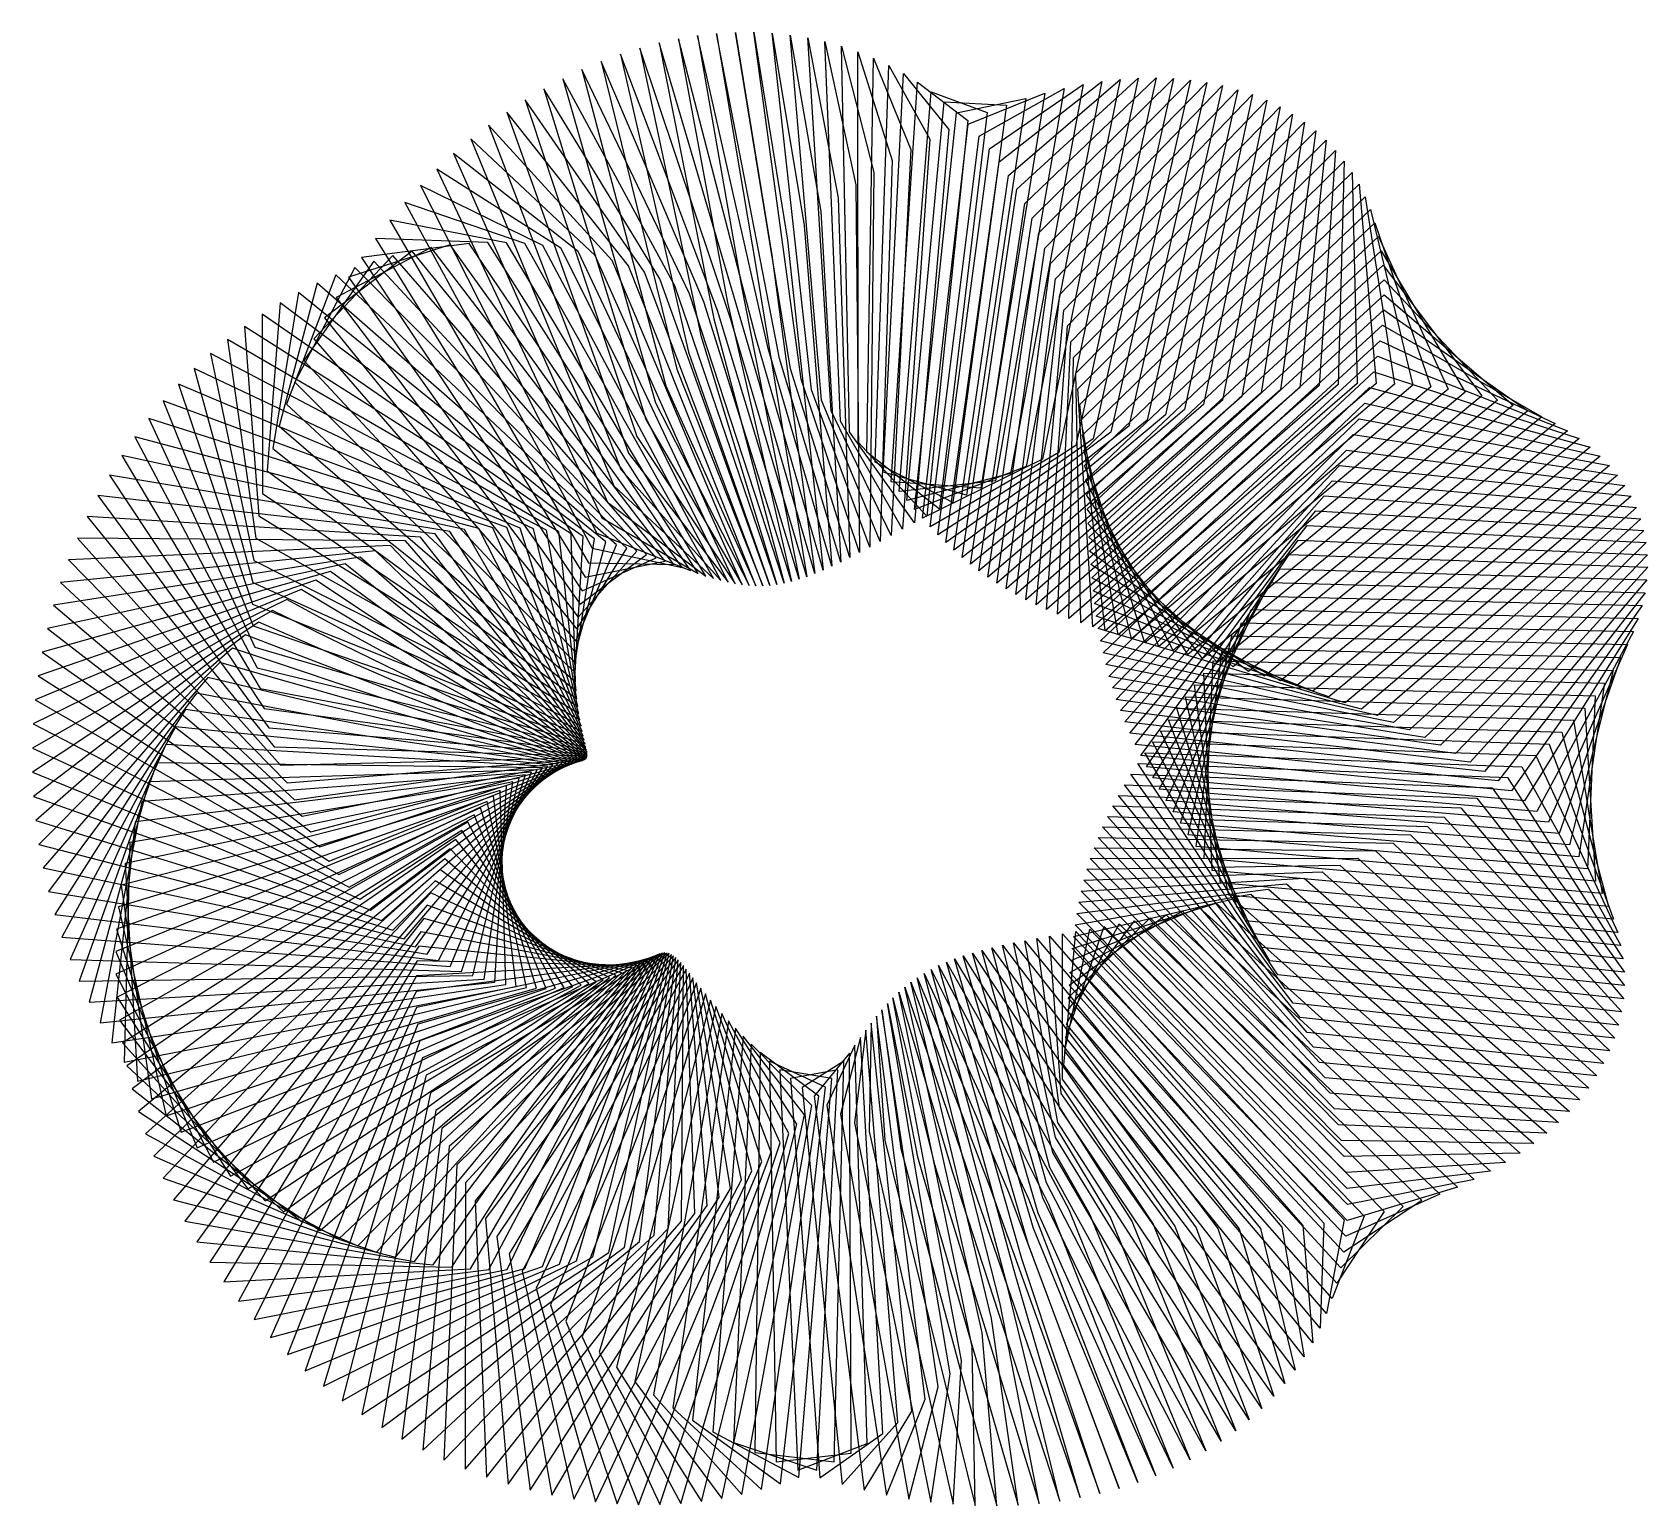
# Model space of a CAD drawing. Header units: metres. Extents: x -103 to 101, y -92 to 94.
import ezdxf

# ---------------------------------------------------------------- set-up
doc = ezdxf.new("R2010")
doc.units = ezdxf.units.M

msp = doc.modelspace()

# ---------------------------------------------------------------- linework, layer by layer
for p, q in [((-8.96, 52.96, -289.28), (-16.9, 93.98, -260.74)), ((-16.9, 93.98, -260.74), (-11.88, 64.06, -220.22)), ((-7.56, 51.66, -288.99), (-14.53, 94.12, -262.36)), ((-14.53, 94.12, -262.36), (-9.94, 66, -220.51)), ((-6.21, 50.35, -288.65), (-12.19, 94.13, -264)), ((-12.19, 94.13, -264), (-7.94, 67.9, -220.9)), ((-4.91, 49.03, -288.25), (-9.88, 94.02, -265.64)), ((-9.88, 94.02, -265.64), (-5.87, 69.75, -221.39)), ((-3.65, 47.7, -287.8), (-7.62, 93.78, -267.29)), ((-7.62, 93.78, -267.29), (-3.74, 71.53, -221.98)), ((-15.11, 57.88, -289.89), (-26.6, 92.15, -254.48)), ((-26.6, 92.15, -254.48), (-18.9, 55.88, -220.01)), ((-13.49, 56.7, -289.81), (-24.16, 92.8, -256)), ((-24.16, 92.8, -256), (-17.26, 57.97, -219.92)), ((-11.92, 55.48, -289.69), (-21.72, 93.32, -257.56)), ((-21.72, 93.32, -257.56), (-15.54, 60.03, -219.92)), ((-10.41, 54.23, -289.51), (-19.3, 93.72, -259.14)), ((-19.3, 93.72, -259.14), (-13.75, 62.06, -220.02)), ((-2.44, 46.37, -287.3), (-5.4, 93.43, -268.93)), ((-5.4, 93.43, -268.93), (-1.56, 73.25, -222.66)), ((-1.26, 45.05, -286.74), (-3.23, 92.96, -270.58)), ((-3.23, 92.96, -270.58), (0.68, 74.89, -223.44)), ((-0.13, 43.73, -286.13), (-1.12, 92.37, -272.21)), ((-1.12, 92.37, -272.21), (2.95, 76.46, -224.32)), ((-18.52, 60.1, -289.88), (-31.48, 90.46, -251.52)), ((-31.48, 90.46, -251.52), (-21.93, 51.64, -220.46)), ((-16.78, 59.01, -289.91), (-29.04, 91.37, -252.98)), ((-29.04, 91.37, -252.98), (-20.45, 53.77, -220.19)), ((0.98, 42.42, -285.47), (0.93, 91.67, -273.84)), ((0.93, 91.67, -273.84), (5.27, 77.94, -225.3)), ((2.05, 41.14, -284.76), (2.92, 90.86, -275.45)), ((2.92, 90.86, -275.45), (7.62, 79.35, -226.37)), ((3.1, 39.87, -283.99), (4.84, 89.95, -277.03)), ((4.84, 89.95, -277.03), (10, 80.66, -227.53)), ((-22.16, 62.12, -289.67), (-36.32, 88.27, -248.72)), ((-36.32, 88.27, -248.72), (-24.62, 47.38, -221.27)), ((-20.31, 61.14, -289.8), (-33.91, 89.43, -250.09)), ((-33.91, 89.43, -250.09), (-23.32, 49.51, -220.82)), ((4.12, 38.62, -283.19), (6.69, 88.93, -278.59)), ((5.13, 37.39, -282.34), (8.47, 87.83, -280.12)), ((6.69, 88.93, -278.59), (12.4, 81.88, -228.78)), ((8.47, 87.83, -280.12), (14.82, 83, -230.13)), ((18.77, 77.78, -289.69), (31.7, 87.93, -241.81)), ((19.92, 76.08, -290.85), (34.03, 88.19, -243.77)), ((20.99, 74.32, -291.95), (36.32, 88.34, -245.78)), ((21.99, 72.52, -292.98), (38.56, 88.38, -247.86)), ((31.7, 87.93, -241.81), (22.18, 39.34, -231.26)), ((22.91, 70.68, -293.95), (40.75, 88.3, -249.98)), ((23.75, 68.81, -294.85), (42.89, 88.11, -252.15)), ((34.03, 88.19, -243.77), (24.21, 40.24, -230.85)), ((24.52, 66.9, -295.68), (44.96, 87.81, -254.37)), ((36.32, 88.34, -245.78), (26.29, 41.12, -230.53)), ((38.56, 88.38, -247.86), (28.43, 41.99, -230.3)), ((40.75, 88.3, -249.98), (30.61, 42.83, -230.17)), ((42.89, 88.11, -252.15), (32.84, 43.65, -230.15)), ((44.96, 87.81, -254.37), (35.11, 44.43, -230.22)), ((-24.06, 63.04, -289.5), (-38.71, 86.99, -247.39)), ((-38.71, 86.99, -247.39), (-25.84, 45.25, -221.8)), ((6.13, 36.2, -281.45), (10.18, 86.63, -281.62)), ((10.18, 86.63, -281.62), (17.25, 84.02, -231.55)), ((13.36, 83.97, -284.5), (22.12, 85.76, -234.67)), ((22.12, 85.76, -234.67), (14.64, 35.71, -233.79)), ((14.83, 82.53, -285.87), (24.54, 86.47, -236.34)), ((16.22, 81.01, -287.2), (26.95, 87.06, -238.09)), ((24.54, 86.47, -236.34), (16.43, 36.62, -233.03)), ((17.54, 79.43, -288.47), (29.34, 87.55, -239.92)), ((26.95, 87.06, -238.09), (18.29, 37.53, -232.36)), ((29.34, 87.55, -239.92), (20.21, 38.44, -231.77)), ((25.22, 64.97, -296.44), (46.96, 87.41, -256.62)), ((25.86, 63.01, -297.12), (48.89, 86.89, -258.9)), ((26.43, 61.04, -297.73), (50.75, 86.27, -261.21)), ((46.96, 87.41, -256.62), (37.42, 45.17, -230.4)), ((48.89, 86.89, -258.9), (39.76, 45.87, -230.68)), ((50.75, 86.27, -261.21), (42.14, 46.53, -231.06)), ((-28.04, 64.65, -289.02), (-43.39, 84.07, -244.88)), ((-43.39, 84.07, -244.88), (-28.03, 41.02, -223.12)), ((-26.02, 63.88, -289.28), (-41.07, 85.59, -246.11)), ((-41.07, 85.59, -246.11), (-26.98, 43.13, -222.42)), ((7.11, 35.03, -280.51), (11.81, 85.34, -283.08)), ((8.09, 33.9, -279.54), (13.36, 83.97, -284.5)), ((17.25, 84.02, -231.55), (11.22, 33.93, -235.53)), ((11.81, 85.34, -283.08), (19.68, 84.94, -233.07)), ((19.68, 84.94, -233.07), (12.9, 34.81, -234.62)), ((26.94, 59.07, -298.26), (52.52, 85.55, -263.55)), ((27.39, 57.07, -298.72), (54.21, 84.73, -265.9)), ((27.79, 55.08, -299.1), (55.8, 83.81, -268.26)), ((52.52, 85.55, -263.55), (44.53, 47.14, -231.55)), ((54.21, 84.73, -265.9), (46.95, 47.69, -232.15)), ((55.8, 83.81, -268.26), (49.38, 48.19, -232.86)), ((-30.1, 65.34, -288.73), (-45.67, 82.43, -243.7)), ((-45.67, 82.43, -243.7), (-28.99, 38.94, -223.89)), ((12.4, 81.88, -228.78), (8.06, 32.23, -237.55)), ((9.07, 32.8, -278.54), (14.83, 82.53, -285.87)), ((14.82, 83, -230.13), (9.61, 33.07, -236.51)), ((28.14, 53.1, -299.4), (57.3, 82.79, -270.62)), ((28.44, 51.11, -299.63), (58.71, 81.69, -272.99)), ((57.3, 82.79, -270.62), (51.82, 48.62, -233.67)), ((58.71, 81.69, -272.99), (54.26, 49, -234.59)), ((-32.22, 65.96, -288.39), (-47.91, 80.69, -242.58)), ((-47.91, 80.69, -242.58), (-29.87, 36.88, -224.74)), ((10, 80.66, -227.53), (6.56, 31.41, -238.66)), ((10.05, 31.74, -277.51), (16.22, 81.01, -287.2)), ((28.7, 49.13, -299.77), (60.01, 80.5, -275.35)), ((60.01, 80.5, -275.35), (56.71, 49.3, -235.61)), ((-34.38, 66.47, -288.02), (-50.09, 78.83, -241.52)), ((-50.09, 78.83, -241.52), (-30.67, 34.85, -225.66)), ((5.27, 77.94, -225.3), (3.75, 29.88, -241.04)), ((7.62, 79.35, -226.37), (5.13, 30.63, -239.83)), ((11.03, 30.72, -276.45), (17.54, 79.43, -288.47)), ((12.03, 29.73, -275.37), (18.77, 77.78, -289.69)), ((28.93, 47.17, -299.85), (61.21, 79.22, -277.7)), ((29.12, 45.22, -299.85), (62.31, 77.87, -280.03)), ((61.21, 79.22, -277.7), (59.14, 49.54, -236.74)), ((62.31, 77.87, -280.03), (61.56, 49.7, -237.97)), ((-36.58, 66.9, -287.62), (-52.21, 76.87, -240.52)), ((-52.21, 76.87, -240.52), (-31.39, 32.86, -226.66)), ((2.95, 76.46, -224.32), (2.42, 29.16, -242.31)), ((13.05, 28.78, -274.27), (19.92, 76.08, -290.85)), ((29.28, 43.28, -299.77), (63.3, 76.44, -282.34)), ((63.3, 76.44, -282.34), (63.96, 49.79, -239.3)), ((-38.83, 67.23, -287.19), (-54.26, 74.81, -239.57)), ((-54.26, 74.81, -239.57), (-32.03, 30.91, -227.71)), ((0.68, 74.89, -223.44), (1.15, 28.49, -243.63)), ((14.08, 27.87, -273.15), (20.99, 74.32, -291.95)), ((29.43, 41.37, -299.63), (64.19, 74.95, -284.63)), ((64.19, 74.95, -284.63), (66.33, 49.81, -240.74)), ((-41.11, 67.46, -286.72), (-56.24, 72.66, -238.7)), ((-56.24, 72.66, -238.7), (-32.59, 29.01, -228.83)), ((-3.74, 71.53, -221.98), (-1.24, 27.28, -246.39)), ((-1.56, 73.25, -222.66), (-0.07, 27.86, -244.99)), ((15.13, 27, -272.02), (21.99, 72.52, -292.98)), ((29.55, 39.48, -299.41), (64.96, 73.38, -286.88)), ((29.66, 37.61, -299.12), (65.63, 71.76, -289.1)), ((64.96, 73.38, -286.88), (68.67, 49.74, -242.27)), ((65.63, 71.76, -289.1), (70.97, 49.6, -243.89)), ((-43.43, 67.58, -286.24), (-58.15, 70.42, -237.89)), ((-58.15, 70.42, -237.89), (-33.08, 27.16, -230.01)), ((-5.87, 69.75, -221.39), (-2.37, 26.74, -247.82)), ((16.21, 26.16, -270.88), (22.91, 70.68, -293.95)), ((29.77, 35.77, -298.77), (66.19, 70.08, -291.27)), ((66.19, 70.08, -291.27), (73.22, 49.38, -245.61)), ((-50.53, 67.29, -284.66), (-63.36, 63.22, -235.86)), ((-48.14, 67.5, -285.2), (-61.71, 65.7, -236.47)), ((-45.77, 67.6, -285.73), (-59.97, 68.1, -237.14)), ((-59.97, 68.1, -237.14), (-33.5, 25.37, -231.25)), ((-21.24, 26.57, -278.07), (-50.53, 67.29, -284.66)), ((-20.21, 26.19, -276.67), (-48.14, 67.5, -285.2)), ((-19.21, 25.83, -275.25), (-45.77, 67.6, -285.73)), ((-18.24, 25.51, -273.8), (-43.43, 67.58, -286.24)), ((-17.3, 25.21, -272.33), (-41.11, 67.46, -286.72)), ((-7.94, 67.9, -220.9), (-3.45, 26.25, -249.28)), ((17.32, 25.37, -269.74), (23.75, 68.81, -294.85)), ((29.86, 33.95, -298.36), (66.64, 68.35, -293.4)), ((66.64, 68.35, -293.4), (75.43, 49.08, -247.41)), ((-60.16, 65.27, -282.36), (-68.99, 52.73, -234.11)), ((-57.75, 65.96, -282.94), (-67.74, 55.43, -234.44)), ((-55.34, 66.52, -283.52), (-66.38, 58.08, -234.84)), ((-52.93, 66.97, -284.1), (-64.92, 60.68, -235.32)), ((-61.71, 65.7, -236.47), (-33.85, 23.63, -232.55)), ((-25.73, 28.21, -283.38), (-60.16, 65.27, -282.36)), ((-24.55, 27.79, -282.09), (-57.75, 65.96, -282.94)), ((-23.41, 27.37, -280.78), (-55.34, 66.52, -283.52)), ((-22.31, 26.96, -279.44), (-52.93, 66.97, -284.1)), ((-16.37, 24.95, -270.84), (-38.83, 67.23, -287.19)), ((-15.46, 24.72, -269.33), (-36.58, 66.9, -287.62)), ((-14.57, 24.54, -267.81), (-34.38, 66.47, -288.02)), ((-13.69, 24.4, -266.27), (-32.22, 65.96, -288.39)), ((-12.81, 24.31, -264.72), (-30.1, 65.34, -288.73)), ((-9.94, 66, -220.51), (-4.5, 25.82, -250.77)), ((18.46, 24.6, -268.6), (24.52, 66.9, -295.68)), ((29.96, 32.16, -297.89), (66.98, 66.57, -295.48)), ((66.98, 66.57, -295.48), (77.58, 48.7, -249.31)), ((-64.96, 63.53, -281.17), (-71.18, 47.22, -233.65)), ((-62.56, 64.46, -281.76), (-70.14, 49.99, -233.84)), ((-28.23, 29.04, -285.85), (-64.96, 63.53, -281.17)), ((-63.36, 63.22, -235.86), (-34.14, 21.95, -233.89)), ((-26.96, 28.63, -284.63), (-62.56, 64.46, -281.76)), ((-11.94, 24.27, -263.17), (-28.04, 64.65, -289.02)), ((-11.06, 24.27, -261.6), (-26.02, 63.88, -289.28)), ((-11.88, 64.06, -220.22), (-5.51, 25.43, -252.28)), ((19.64, 23.88, -267.46), (25.22, 64.97, -296.44)), ((30.07, 30.41, -297.36), (67.21, 64.76, -297.49)), ((67.21, 64.76, -297.49), (79.66, 48.24, -251.28)), ((-69.67, 61.29, -279.99), (-72.92, 41.6, -233.46)), ((-67.32, 62.47, -280.58), (-72.11, 44.42, -233.52)), ((-30.9, 29.83, -288.19), (-69.67, 61.29, -279.99)), ((-29.54, 29.44, -287.04), (-67.32, 62.47, -280.58)), ((-10.17, 24.33, -260.03), (-24.06, 63.04, -289.5)), ((-9.28, 24.44, -258.46), (-22.16, 62.12, -289.67)), ((-13.75, 62.06, -220.02), (-6.49, 25.11, -253.8)), ((20.86, 23.18, -266.34), (25.86, 63.01, -297.12)), ((30.18, 28.67, -296.78), (67.35, 62.9, -299.45)), ((67.35, 62.9, -299.45), (81.67, 47.7, -253.33)), ((-71.98, 59.99, -279.41), (-73.63, 38.77, -233.47)), ((-32.31, 30.19, -289.32), (-71.98, 59.99, -279.41)), ((-64.92, 60.68, -235.32), (-34.36, 20.34, -235.28)), ((-8.37, 24.61, -256.91), (-20.31, 61.14, -289.8)), ((-7.44, 24.83, -255.35), (-18.52, 60.1, -289.88)), ((-15.54, 60.03, -219.92), (-7.44, 24.83, -255.35)), ((22.11, 22.52, -265.22), (26.43, 61.04, -297.73)), ((30.31, 26.97, -296.14), (67.37, 61.02, -301.35)), ((67.37, 61.02, -301.35), (83.61, 47.08, -255.46)), ((-33.76, 30.52, -290.41), (-74.25, 58.57, -278.83)), ((-74.25, 58.57, -278.83), (-74.21, 35.94, -233.54)), ((-66.38, 58.08, -234.84), (-34.53, 18.79, -236.72)), ((-17.26, 57.97, -219.92), (-8.37, 24.61, -256.91)), ((-6.49, 25.11, -253.8), (-16.78, 59.01, -289.91)), ((-5.51, 25.43, -252.28), (-15.11, 57.88, -289.89)), ((23.41, 21.89, -264.13), (26.94, 59.07, -298.26)), ((30.45, 25.3, -295.46), (67.29, 59.1, -303.17)), ((30.61, 23.65, -294.74), (67.12, 57.17, -304.92)), ((67.12, 57.17, -304.92), (87.23, 45.61, -259.92)), ((67.29, 59.1, -303.17), (85.46, 46.38, -257.66)), ((-36.8, 31.08, -292.5), (-78.65, 55.36, -277.71)), ((-78.65, 55.36, -277.71), (-75.05, 30.29, -233.87)), ((-35.26, 30.82, -291.47), (-76.48, 57.02, -278.26)), ((-76.48, 57.02, -278.26), (-74.69, 33.11, -233.67)), ((-67.74, 55.43, -234.44), (-34.66, 17.31, -238.19)), ((-18.9, 55.88, -220.01), (-9.28, 24.44, -258.46)), ((-4.5, 25.82, -250.77), (-13.49, 56.7, -289.81)), ((-3.45, 26.25, -249.28), (-11.92, 55.48, -289.69)), ((24.75, 21.29, -263.06), (27.39, 57.07, -298.72)), ((26.14, 20.71, -262.02), (27.79, 55.08, -299.1)), ((30.8, 22.04, -293.98), (66.86, 55.21, -306.6)), ((66.86, 55.21, -306.6), (88.91, 44.76, -262.25)), ((-38.39, 31.3, -293.5), (-80.77, 53.59, -277.17)), ((-80.77, 53.59, -277.17), (-75.3, 27.48, -234.14)), ((-20.45, 53.77, -220.19), (-10.17, 24.33, -260.03)), ((-2.37, 26.74, -247.82), (-10.41, 54.23, -289.51)), ((27.57, 20.15, -261.02), (28.14, 53.1, -299.4)), ((31.02, 20.45, -293.18), (66.49, 53.25, -308.2)), ((66.49, 53.25, -308.2), (90.5, 43.84, -264.63)), ((-40.02, 31.46, -294.46), (-82.83, 51.7, -276.64)), ((-82.83, 51.7, -276.64), (-75.44, 24.69, -234.46)), ((-68.99, 52.73, -234.11), (-34.73, 15.91, -239.71)), ((-21.93, 51.64, -220.46), (-11.06, 24.27, -261.6)), ((-1.24, 27.28, -246.39), (-8.96, 52.96, -289.28)), ((-0.07, 27.86, -244.99), (-7.56, 51.66, -288.99)), ((29.05, 19.61, -260.05), (28.44, 51.11, -299.63)), ((31.27, 18.88, -292.36), (66.04, 51.27, -309.71)), ((66.04, 51.27, -309.71), (91.98, 42.85, -267.06)), ((-41.68, 31.57, -295.4), (-84.82, 49.71, -276.13)), ((-84.82, 49.71, -276.13), (-75.46, 21.94, -234.84)), ((-70.14, 49.99, -233.84), (-34.76, 14.58, -241.26)), ((-23.32, 49.51, -220.82), (-11.94, 24.27, -263.17)), ((1.15, 28.49, -243.63), (-6.21, 50.35, -288.65)), ((2.42, 29.16, -242.31), (-4.91, 49.03, -288.25)), ((54.26, 49, -234.59), (23.41, 21.89, -264.13)), ((56.71, 49.3, -235.61), (24.75, 21.29, -263.06)), ((59.14, 49.54, -236.74), (26.14, 20.71, -262.02)), ((61.56, 49.7, -237.97), (27.57, 20.15, -261.02)), ((30.57, 19.09, -259.12), (28.7, 49.13, -299.77)), ((63.96, 49.79, -239.3), (29.05, 19.61, -260.05)), ((66.33, 49.81, -240.74), (30.57, 19.09, -259.12)), ((31.55, 17.34, -291.51), (65.51, 49.29, -311.14)), ((68.67, 49.74, -242.27), (32.15, 18.58, -258.24)), ((70.97, 49.6, -243.89), (33.77, 18.08, -257.41)), ((73.22, 49.38, -245.61), (35.44, 17.59, -256.63)), ((75.43, 49.08, -247.41), (37.15, 17.1, -255.92)), ((65.51, 49.29, -311.14), (93.35, 41.79, -269.53)), ((-43.39, 31.63, -296.31), (-86.73, 47.61, -275.63)), ((-86.73, 47.61, -275.63), (-75.38, 19.22, -235.28)), ((-71.18, 47.22, -233.65), (-34.75, 13.32, -242.85)), ((-24.62, 47.38, -221.27), (-12.81, 24.31, -264.72)), ((3.75, 29.88, -241.04), (-3.65, 47.7, -287.8)), ((44.53, 47.14, -231.55), (18.46, 24.6, -268.6)), ((46.95, 47.69, -232.15), (19.64, 23.88, -267.46)), ((49.38, 48.19, -232.86), (20.86, 23.18, -266.34)), ((51.82, 48.62, -233.67), (22.11, 22.52, -265.22)), ((32.15, 18.58, -258.24), (28.93, 47.17, -299.85)), ((31.87, 15.83, -290.64), (64.9, 47.31, -312.48)), ((77.58, 48.7, -249.31), (38.91, 16.61, -255.27)), ((79.66, 48.24, -251.28), (40.71, 16.12, -254.68)), ((81.67, 47.7, -253.33), (42.55, 15.62, -254.17)), ((83.61, 47.08, -255.46), (44.42, 15.11, -253.73)), ((64.9, 47.31, -312.48), (94.62, 40.66, -272.05)), ((-45.14, 31.61, -297.18), (-88.56, 45.4, -275.16)), ((-88.56, 45.4, -275.16), (-75.19, 16.54, -235.77)), ((-25.84, 45.25, -221.8), (-13.69, 24.4, -266.27)), ((5.13, 30.63, -239.83), (-2.44, 46.37, -287.3)), ((6.56, 31.41, -238.66), (-1.26, 45.05, -286.74)), ((37.42, 45.17, -230.4), (15.13, 27, -272.02)), ((39.76, 45.87, -230.68), (16.21, 26.16, -270.88)), ((42.14, 46.53, -231.06), (17.32, 25.37, -269.74)), ((33.77, 18.08, -257.41), (29.12, 45.22, -299.85)), ((32.23, 14.33, -289.75), (64.2, 45.34, -313.74)), ((85.46, 46.38, -257.66), (46.33, 14.58, -253.37)), ((87.23, 45.61, -259.92), (48.28, 14.04, -253.09)), ((64.2, 45.34, -313.74), (95.77, 39.48, -274.6)), ((-46.91, 31.53, -298.03), (-90.31, 43.1, -274.71)), ((-90.31, 43.1, -274.71), (-74.89, 13.91, -236.32)), ((-72.11, 44.42, -233.52), (-34.71, 12.14, -244.46)), ((-26.98, 43.13, -222.42), (-14.57, 24.54, -267.81)), ((8.06, 32.23, -237.55), (-0.13, 43.73, -286.13)), ((30.61, 42.83, -230.17), (12.03, 29.73, -275.37)), ((32.84, 43.65, -230.15), (13.05, 28.78, -274.27)), ((35.11, 44.43, -230.22), (14.08, 27.87, -273.15)), ((35.44, 17.59, -256.63), (29.28, 43.28, -299.77)), ((32.62, 12.85, -288.85), (63.44, 43.37, -314.9)), ((88.91, 44.76, -262.25), (50.24, 13.48, -252.9)), ((90.5, 43.84, -264.63), (52.24, 12.89, -252.79)), ((91.98, 42.85, -267.06), (54.26, 12.28, -252.77)), ((63.44, 43.37, -314.9), (96.81, 38.23, -277.18)), ((-72.92, 41.6, -233.46), (-34.63, 11.03, -246.11)), ((-28.03, 41.02, -223.12), (-15.46, 24.72, -269.33)), ((9.61, 33.07, -236.51), (0.98, 42.42, -285.47)), ((11.22, 33.93, -235.53), (2.05, 41.14, -284.76)), ((26.29, 41.12, -230.53), (10.05, 31.74, -277.51)), ((28.43, 41.99, -230.3), (11.03, 30.72, -276.45)), ((37.15, 17.1, -255.92), (29.43, 41.37, -299.63)), ((33.06, 11.39, -287.94), (62.61, 41.41, -315.97)), ((93.35, 41.79, -269.53), (56.29, 11.64, -252.84)), ((62.61, 41.41, -315.97), (97.72, 36.93, -279.78)), ((-48.72, 31.38, -298.86), (-91.96, 40.71, -274.27)), ((-91.96, 40.71, -274.27), (-74.5, 11.33, -236.93)), ((-73.63, 38.77, -233.47), (-34.54, 10, -247.77)), ((-28.99, 38.94, -223.89), (-16.37, 24.95, -270.84)), ((12.9, 34.81, -234.62), (3.1, 39.87, -283.99)), ((22.18, 39.34, -231.26), (8.09, 33.9, -279.54)), ((24.21, 40.24, -230.85), (9.07, 32.8, -278.54)), ((38.91, 16.61, -255.27), (29.55, 39.48, -299.41)), ((33.54, 9.95, -287.04), (61.72, 39.46, -316.94)), ((94.62, 40.66, -272.05), (58.33, 10.96, -253.01)), ((95.77, 39.48, -274.6), (60.38, 10.25, -253.27)), ((61.72, 39.46, -316.94), (98.52, 35.58, -282.4)), ((-50.55, 31.15, -299.65), (-93.52, 38.23, -273.87)), ((-93.52, 38.23, -273.87), (-74, 8.81, -237.58)), ((-29.87, 36.88, -224.74), (-17.3, 25.21, -272.33)), ((14.64, 35.71, -233.79), (4.12, 38.62, -283.19)), ((16.43, 36.62, -233.03), (5.13, 37.39, -282.34)), ((18.29, 37.53, -232.36), (6.13, 36.2, -281.45)), ((20.21, 38.44, -231.77), (7.11, 35.03, -280.51)), ((40.71, 16.12, -254.68), (29.66, 37.61, -299.12)), ((34.07, 8.52, -286.13), (60.77, 37.53, -317.82)), ((60.77, 37.53, -317.82), (99.19, 34.18, -285.03)), ((96.81, 38.23, -277.18), (62.43, 9.51, -253.62)), ((97.72, 36.93, -279.78), (64.47, 8.72, -254.08)), ((-52.41, 30.83, -300.42), (-94.98, 35.66, -273.48)), ((-94.98, 35.66, -273.48), (-73.41, 6.36, -238.28)), ((-74.21, 35.94, -233.54), (-34.43, 9.04, -249.46)), ((-30.67, 34.85, -225.66), (-18.24, 25.51, -273.8)), ((42.55, 15.62, -254.17), (29.77, 35.77, -298.77)), ((34.64, 7.09, -285.23), (59.77, 35.62, -318.61)), ((59.77, 35.62, -318.61), (99.73, 32.74, -287.67)), ((98.52, 35.58, -282.4), (66.51, 7.9, -254.63)), ((-54.28, 30.43, -301.17), (-96.33, 33.02, -273.12)), ((-96.33, 33.02, -273.12), (-72.73, 3.97, -239.03)), ((-74.69, 33.11, -233.67), (-34.3, 8.16, -251.17)), ((-31.39, 32.86, -226.66), (-19.21, 25.83, -275.25)), ((44.42, 15.11, -253.73), (29.86, 33.95, -298.36)), ((35.25, 5.68, -284.35), (58.72, 33.73, -319.3)), ((58.72, 33.73, -319.3), (100.14, 31.25, -290.31)), ((99.18, 34.18, -285.04), (68.53, 7.03, -255.28)), ((99.73, 32.74, -287.67), (70.53, 6.11, -256.03)), ((99.19, 34.18, -285.03), (99.18, 34.18, -285.04)), ((-33.49, 4.34, -261.7), (-52.41, 30.83, -300.42)), ((-33.6, 4.82, -259.92), (-50.55, 31.15, -299.65)), ((-33.73, 5.35, -258.15), (-48.72, 31.38, -298.86)), ((-33.87, 5.95, -256.39), (-46.91, 31.53, -298.03)), ((-34.01, 6.61, -254.64), (-45.14, 31.61, -297.18)), ((-34.16, 7.35, -252.9), (-43.39, 31.63, -296.31)), ((-34.3, 8.16, -251.17), (-41.68, 31.57, -295.4)), ((-34.43, 9.04, -249.46), (-40.02, 31.46, -294.46)), ((-34.54, 10, -247.77), (-38.39, 31.3, -293.5)), ((-34.63, 11.03, -246.11), (-36.8, 31.08, -292.5)), ((-34.71, 12.14, -244.46), (-35.26, 30.82, -291.47)), ((-32.03, 30.91, -227.71), (-20.21, 26.19, -276.67)), ((46.33, 14.58, -253.37), (29.96, 32.16, -297.89)), ((35.91, 4.27, -283.48), (57.64, 31.87, -319.89)), ((57.64, 31.87, -319.89), (100.43, 29.74, -292.94)), ((100.14, 31.25, -290.31), (72.5, 5.15, -256.88)), ((-59.96, 28.68, -303.27), (-99.7, 24.7, -272.18)), ((-58.06, 29.36, -302.59), (-98.69, 27.54, -272.47)), ((-56.17, 29.94, -301.89), (-97.57, 30.31, -272.78)), ((-97.57, 30.31, -272.78), (-71.96, 1.66, -239.82)), ((-75.05, 30.29, -233.87), (-34.16, 7.35, -252.9)), ((-33.23, 3.02, -268.84), (-59.96, 28.68, -303.27)), ((-33.25, 3.27, -267.05), (-58.06, 29.36, -302.59)), ((-33.31, 3.58, -265.26), (-56.17, 29.94, -301.89)), ((-33.39, 3.93, -263.48), (-54.28, 30.43, -301.17)), ((-34.76, 14.58, -241.26), (-32.31, 30.19, -289.32)), ((-34.75, 13.32, -242.85), (-33.76, 30.52, -290.41)), ((-34.73, 15.91, -239.71), (-30.9, 29.83, -288.19)), ((-34.66, 17.31, -238.19), (-29.54, 29.44, -287.04)), ((-34.53, 18.79, -236.72), (-28.23, 29.04, -285.85)), ((-34.36, 20.34, -235.28), (-26.96, 28.63, -284.63)), ((-32.59, 29.01, -228.83), (-21.24, 26.57, -278.07)), ((48.28, 14.04, -253.09), (30.07, 30.41, -297.36)), ((50.24, 13.48, -252.9), (30.18, 28.67, -296.78)), ((36.62, 2.86, -282.64), (56.51, 30.03, -320.39)), ((56.51, 30.03, -320.39), (100.58, 28.19, -295.56)), ((100.43, 29.74, -292.94), (74.44, 4.15, -257.83)), ((-63.76, 27.04, -304.56), (-101.36, 18.88, -271.68)), ((-61.87, 27.91, -303.93), (-100.59, 21.82, -271.92)), ((-98.69, 27.54, -272.47), (-71.11, -0.58, -240.66)), ((-75.3, 27.48, -234.14), (-34.01, 6.61, -254.64)), ((-33.27, 2.63, -272.41), (-63.76, 27.04, -304.56)), ((-33.23, 2.8, -270.62), (-61.87, 27.91, -303.93)), ((-34.14, 21.95, -233.89), (-25.73, 28.21, -283.38)), ((-33.85, 23.63, -232.55), (-24.55, 27.79, -282.09)), ((-33.5, 25.37, -231.25), (-23.41, 27.37, -280.78)), ((-33.08, 27.16, -230.01), (-22.31, 26.96, -279.44)), ((52.24, 12.89, -252.79), (30.31, 26.97, -296.14)), ((37.36, 1.45, -281.82), (55.36, 28.22, -320.79)), ((55.36, 28.22, -320.79), (100.61, 26.61, -298.16)), ((100.58, 28.19, -295.56), (76.35, 3.1, -258.87)), ((100.61, 26.61, -298.16), (78.2, 2, -260.02)), ((-67.5, 24.99, -305.78), (-102.51, 12.91, -271.28)), ((-65.64, 26.07, -305.18), (-102, 15.91, -271.47)), ((-99.7, 24.7, -272.18), (-70.19, -2.73, -241.54)), ((-75.44, 24.69, -234.46), (-33.87, 5.95, -256.39)), ((-33.47, 2.38, -275.96), (-67.5, 24.99, -305.78)), ((-33.35, 2.49, -274.19), (-65.64, 26.07, -305.18)), ((54.26, 12.28, -252.77), (30.45, 25.3, -295.46)), ((38.15, 0.04, -281.03), (54.19, 26.44, -321.1)), ((38.97, -1.37, -280.28), (53, 24.68, -321.31)), ((53, 24.68, -321.31), (100.27, 23.4, -303.28)), ((54.19, 26.44, -321.1), (100.5, 25.02, -300.73)), ((100.5, 25.02, -300.73), (80.01, 0.85, -261.25)), ((-71.16, 22.54, -306.93), (-103.14, 6.85, -270.97)), ((-69.34, 23.82, -306.37), (-102.89, 9.89, -271.11)), ((-33.82, 2.24, -279.49), (-71.16, 22.54, -306.93)), ((-33.62, 2.3, -277.73), (-69.34, 23.82, -306.37)), ((56.29, 11.64, -252.84), (30.61, 23.65, -294.74)), ((39.84, -2.8, -279.57), (51.79, 22.96, -321.43)), ((51.79, 22.96, -321.43), (99.91, 21.78, -305.79)), ((100.27, 23.4, -303.28), (81.75, -0.34, -262.58)), ((-72.93, 21.16, -307.48), (-103.26, 3.8, -270.86)), ((-100.59, 21.82, -271.92), (-69.19, -4.8, -242.46)), ((-75.46, 21.94, -234.84), (-33.73, 5.35, -258.15)), ((-34.06, 2.18, -281.25), (-72.93, 21.16, -307.48)), ((58.33, 10.96, -253.01), (30.8, 22.04, -293.98)), ((60.38, 10.25, -253.27), (31.02, 20.45, -293.18)), ((40.73, -4.23, -278.9), (50.58, 21.27, -321.46)), ((50.58, 21.27, -321.46), (99.42, 20.14, -308.26)), ((99.91, 21.78, -305.79), (83.44, -1.58, -264)), ((-74.67, 19.67, -308.02), (-103.25, 0.75, -270.77)), ((-101.36, 18.88, -271.68), (-68.12, -6.78, -243.41)), ((-75.38, 19.22, -235.28), (-33.6, 4.82, -259.92)), ((-34.35, 2.14, -283), (-74.67, 19.67, -308.02)), ((62.43, 9.51, -253.62), (31.27, 18.88, -292.36)), ((41.66, -5.68, -278.28), (49.36, 19.61, -321.41)), ((49.36, 19.61, -321.41), (98.81, 18.51, -310.69)), ((99.42, 20.14, -308.26), (85.06, -2.86, -265.51)), ((98.81, 18.51, -310.69), (86.6, -4.19, -267.11)), ((-76.36, 18.08, -308.53), (-103.11, -2.3, -270.69)), ((-78.01, 16.39, -309.04), (-102.83, -5.33, -270.64)), ((-35.05, 2.07, -286.48), (-78.01, 16.39, -309.04)), ((-34.68, 2.11, -284.74), (-76.36, 18.08, -308.53)), ((-75.19, 16.54, -235.77), (-33.49, 4.34, -261.7)), ((64.47, 8.72, -254.08), (31.55, 17.34, -291.51)), ((42.62, -7.15, -277.71), (48.14, 17.98, -321.27)), ((43.61, -8.63, -277.2), (46.94, 16.38, -321.05)), ((46.94, 16.38, -321.05), (97.22, 15.24, -315.38)), ((48.14, 17.98, -321.27), (98.07, 16.87, -313.06)), ((98.07, 16.87, -313.06), (88.07, -5.56, -268.79)), ((-79.59, 14.6, -309.53), (-102.43, -8.35, -270.62)), ((-102, 15.91, -271.47), (-66.98, -8.67, -244.41)), ((-35.47, 2.02, -288.2), (-79.59, 14.6, -309.53)), ((66.51, 7.9, -254.63), (31.87, 15.83, -290.64)), ((68.53, 7.03, -255.28), (32.23, 14.33, -289.75)), ((44.62, -10.13, -276.75), (45.75, 14.81, -320.74)), ((45.75, 14.81, -320.74), (96.24, 13.61, -317.63)), ((97.22, 15.24, -315.38), (89.44, -6.98, -270.55)), ((-102.51, 12.91, -271.28), (-65.79, -10.46, -245.43)), ((-81.1, 12.72, -310), (-101.89, -11.33, -270.61)), ((-35.93, 1.96, -289.91), (-81.1, 12.72, -310)), ((-74.89, 13.91, -236.32), (-33.39, 3.93, -263.48)), ((70.53, 6.11, -256.03), (32.62, 12.85, -288.85)), ((45.64, -11.66, -276.36), (44.58, 13.27, -320.36)), ((44.58, 13.27, -320.36), (95.16, 12, -319.82)), ((96.24, 13.61, -317.63), (90.73, -8.43, -272.39)), ((-82.55, 10.74, -310.47), (-101.23, -14.29, -270.62)), ((-36.44, 1.88, -291.62), (-82.55, 10.74, -310.47)), ((-74.5, 11.33, -236.93), (-33.31, 3.58, -265.26)), ((72.5, 5.15, -256.88), (33.06, 11.39, -287.94)), ((47.73, -14.78, -275.78), (42.29, 10.28, -319.38)), ((42.29, 10.28, -319.38), (92.66, 8.85, -323.98)), ((46.68, -13.21, -276.03), (43.42, 11.76, -319.91)), ((43.42, 11.76, -319.91), (93.97, 10.41, -321.94)), ((95.16, 12, -319.82), (91.92, -9.91, -274.3)), ((93.97, 10.41, -321.94), (93.02, -11.44, -276.28)), ((-102.89, 9.89, -271.11), (-64.56, -12.16, -246.49)), ((-83.92, 8.67, -310.91), (-100.44, -17.2, -270.65)), ((-36.99, 1.78, -293.31), (-83.92, 8.67, -310.91)), ((-74, 8.81, -237.58), (-33.25, 3.27, -267.05)), ((74.44, 4.15, -257.83), (33.54, 9.95, -287.04)), ((76.35, 3.1, -258.87), (34.07, 8.52, -286.13)), ((48.78, -16.38, -275.59), (41.19, 8.82, -318.79)), ((41.19, 8.82, -318.79), (91.26, 7.3, -325.95)), ((92.66, 8.85, -323.98), (94, -12.99, -278.33)), ((-103.14, 6.85, -270.97), (-63.27, -13.77, -247.58)), ((-85.21, 6.5, -311.35), (-99.53, -20.06, -270.7)), ((-37.58, 1.65, -295), (-85.21, 6.5, -311.35)), ((-73.41, 6.36, -238.28), (-33.23, 3.02, -268.84)), ((78.2, 2, -260.02), (34.64, 7.09, -285.23)), ((49.83, -18.01, -275.47), (40.13, 7.38, -318.14)), ((40.13, 7.38, -318.14), (89.76, 5.79, -327.83)), ((91.26, 7.3, -325.95), (94.88, -14.57, -280.44)), ((-86.41, 4.26, -311.77), (-98.5, -22.87, -270.76)), ((-38.2, 1.49, -296.68), (-86.41, 4.26, -311.77)), ((80.01, 0.85, -261.25), (35.25, 5.68, -284.35)), ((81.75, -0.34, -262.58), (35.91, 4.27, -283.48)), ((51.92, -21.35, -275.47), (38.1, 4.58, -316.65)), ((38.1, 4.58, -316.65), (86.49, 2.86, -331.34)), ((50.88, -19.66, -275.43), (39.1, 5.97, -317.42)), ((39.1, 5.97, -317.42), (88.17, 4.31, -329.63)), ((88.17, 4.31, -329.63), (96.3, -17.81, -284.82)), ((89.76, 5.79, -327.83), (95.65, -16.18, -282.6)), ((-103.26, 3.8, -270.86), (-61.94, -15.27, -248.71)), ((-72.73, 3.97, -239.03), (-33.23, 2.8, -270.62)), ((-71.96, 1.66, -239.82), (-33.27, 2.63, -272.41)), ((-71.11, -0.58, -240.66), (-33.35, 2.49, -274.19)), ((-70.19, -2.73, -241.54), (-33.47, 2.38, -275.96)), ((-69.19, -4.8, -242.46), (-33.62, 2.3, -277.73)), ((-68.12, -6.78, -243.41), (-33.82, 2.24, -279.49)), ((-66.98, -8.67, -244.41), (-34.06, 2.18, -281.25)), ((-65.79, -10.46, -245.43), (-34.35, 2.14, -283)), ((-64.56, -12.16, -246.49), (-34.68, 2.11, -284.74)), ((-63.27, -13.77, -247.58), (-35.05, 2.07, -286.48)), ((83.44, -1.58, -264), (36.62, 2.86, -282.64)), ((52.94, -23.06, -275.59), (37.15, 3.2, -315.84)), ((37.15, 3.2, -315.84), (84.74, 1.45, -332.95)), ((86.49, 2.86, -331.34), (96.83, -19.46, -287.08)), ((-103.25, 0.75, -270.77), (-60.57, -16.67, -249.85)), ((-87.53, 1.93, -312.18), (-97.35, -25.61, -270.84)), ((-41.81, 0.01, -304.9), (-90.97, -8.11, -313.65)), ((-41.03, 0.41, -303.27), (-90.27, -5.5, -313.31)), ((-40.28, 0.75, -301.64), (-89.46, -2.95, -312.94)), ((-39.56, 1.04, -300), (-88.54, -0.48, -312.57)), ((-38.86, 1.29, -298.34), (-87.53, 1.93, -312.18)), ((-61.94, -15.27, -248.71), (-35.47, 2.02, -288.2)), ((-60.57, -16.67, -249.85), (-35.93, 1.96, -289.91)), ((-59.18, -17.98, -251.03), (-36.44, 1.88, -291.62)), ((-57.77, -19.18, -252.23), (-36.99, 1.78, -293.31)), ((-56.33, -20.29, -253.46), (-37.58, 1.65, -295)), ((-54.89, -21.3, -254.71), (-38.2, 1.49, -296.68)), ((-53.43, -22.21, -255.98), (-38.86, 1.29, -298.34)), ((-51.98, -23.03, -257.27), (-39.56, 1.04, -300)), ((-50.53, -23.75, -258.59), (-40.28, 0.75, -301.64)), ((-49.09, -24.38, -259.92), (-41.03, 0.41, -303.27)), ((-47.66, -24.92, -261.27), (-41.81, 0.01, -304.9)), ((54.91, -26.58, -276.06), (35.39, 0.5, -314.07)), ((35.39, 0.5, -314.07), (81, -1.24, -335.89)), ((53.94, -24.81, -275.78), (36.25, 1.84, -314.97)), ((36.25, 1.84, -314.97), (82.9, 0.08, -334.47)), ((85.06, -2.86, -265.51), (37.36, 1.45, -281.82)), ((86.6, -4.19, -267.11), (38.15, 0.04, -281.03)), ((82.9, 0.08, -334.47), (97.51, -22.79, -291.73)), ((84.74, 1.45, -332.95), (97.23, -21.12, -289.39)), ((-88.54, -0.48, -312.57), (-96.09, -28.29, -270.94)), ((-44.22, -1.56, -309.68), (-92.39, -16.25, -314.59)), ((-43.4, -0.97, -308.1), (-92.03, -13.49, -314.29)), ((-42.6, -0.45, -306.5), (-91.56, -10.77, -313.98)), ((-46.25, -25.38, -262.64), (-42.6, -0.45, -306.5)), ((-44.87, -25.76, -264.03), (-43.4, -0.97, -308.1)), ((-43.51, -26.06, -265.43), (-44.22, -1.56, -309.68)), ((55.86, -28.39, -276.41), (34.58, -0.84, -313.12)), ((34.58, -0.84, -313.12), (79.04, -2.53, -337.21)), ((88.07, -5.56, -268.79), (38.97, -1.37, -280.28)), ((81, -1.24, -335.89), (97.67, -24.47, -294.11)), ((-103.11, -2.3, -270.69), (-59.18, -17.98, -251.03)), ((-89.46, -2.95, -312.94), (-94.72, -30.89, -271.05)), ((-45.86, -2.94, -312.81), (-92.73, -21.89, -315.12)), ((-46.68, -3.74, -314.36), (-92.71, -24.75, -315.36)), ((-45.04, -2.21, -311.25), (-92.62, -19.06, -314.86)), ((-39.63, -26.52, -269.74), (-46.68, -3.74, -314.36)), ((-40.88, -26.43, -268.29), (-45.86, -2.94, -312.81)), ((-42.18, -26.28, -266.85), (-45.04, -2.21, -311.25)), ((57.62, -32.08, -277.37), (33.1, -3.5, -311.14)), ((33.1, -3.5, -311.14), (74.94, -4.94, -339.55)), ((56.76, -30.22, -276.85), (33.81, -2.17, -312.15)), ((33.81, -2.17, -312.15), (77.01, -3.76, -338.43)), ((89.44, -6.98, -270.55), (39.84, -2.8, -279.57)), ((77.01, -3.76, -338.43), (97.59, -27.83, -298.93)), ((79.04, -2.53, -337.21), (97.69, -26.15, -296.51)), ((-102.83, -5.33, -270.64), (-57.77, -19.18, -252.23)), ((-90.27, -5.5, -313.31), (-93.24, -33.42, -271.18)), ((-47.49, -4.62, -315.88), (-92.56, -27.62, -315.58)), ((-48.28, -5.57, -317.4), (-92.28, -30.52, -315.77)), ((-37.24, -26.52, -272.69), (-48.28, -5.57, -317.4)), ((-38.41, -26.55, -271.21), (-47.49, -4.62, -315.88)), ((58.44, -33.96, -277.96), (32.43, -4.82, -310.12)), ((32.43, -4.82, -310.12), (72.82, -6.08, -340.56)), ((90.73, -8.43, -272.39), (40.73, -4.23, -278.9)), ((91.92, -9.91, -274.3), (41.66, -5.68, -278.28)), ((72.82, -6.08, -340.56), (96.98, -31.16, -303.82)), ((74.94, -4.94, -339.55), (97.35, -29.5, -301.37)), ((-49.05, -6.61, -318.9), (-91.88, -33.41, -315.94)), ((-90.97, -8.11, -313.65), (-91.67, -35.86, -271.31)), ((-49.8, -7.72, -320.38), (-91.34, -36.3, -316.09)), ((-35.04, -26.31, -275.71), (-49.8, -7.72, -320.38)), ((-36.12, -26.43, -274.19), (-49.05, -6.61, -318.9)), ((59.89, -37.81, -279.4), (31.25, -7.47, -308.01)), ((31.25, -7.47, -308.01), (68.47, -8.2, -342.27)), ((59.19, -35.87, -278.64), (31.82, -6.14, -309.07)), ((31.82, -6.14, -309.07), (70.66, -7.16, -341.47)), ((93.02, -11.44, -276.28), (42.62, -7.15, -277.71)), ((70.66, -7.16, -341.47), (96.48, -32.8, -306.27)), ((-102.43, -8.35, -270.62), (-56.33, -20.29, -253.46)), ((-50.52, -8.91, -321.84), (-90.68, -39.19, -316.21)), ((-51.2, -10.18, -323.28), (-89.88, -42.06, -316.31)), ((-33.03, -25.93, -278.78), (-51.2, -10.18, -323.28)), ((-34.01, -26.14, -277.23), (-50.52, -8.91, -321.84)), ((30.26, -10.14, -305.87), (64.02, -10.11, -343.55)), ((61.09, -41.74, -281.15), (30.26, -10.14, -305.87)), ((60.52, -39.76, -280.24), (30.73, -8.8, -306.94)), ((30.73, -8.8, -306.94), (66.26, -9.18, -342.97)), ((94, -12.99, -278.33), (43.61, -8.63, -277.2)), ((94.88, -14.57, -280.44), (44.62, -10.13, -276.75)), ((64.02, -10.11, -343.55), (94.2, -37.58, -313.59)), ((66.26, -9.18, -342.97), (95.09, -36.02, -311.17)), ((68.47, -8.2, -342.27), (95.85, -34.42, -308.72)), ((-101.89, -11.33, -270.61), (-54.89, -21.3, -254.71)), ((-91.56, -10.77, -313.98), (-89.99, -38.22, -271.46)), ((-51.84, -11.53, -324.71), (-88.96, -44.9, -316.38)), ((-32.1, -25.7, -280.34), (-51.84, -11.53, -324.71)), ((29.46, -12.86, -303.73), (59.52, -11.82, -344.41)), ((29.84, -11.5, -304.8), (61.77, -10.99, -344.04)), ((61.57, -43.73, -282.14), (29.84, -11.5, -304.8)), ((95.65, -16.18, -282.6), (45.64, -11.66, -276.36)), ((59.52, -11.82, -344.41), (92.03, -40.61, -318.4)), ((61.77, -10.99, -344.04), (93.18, -39.11, -316.01)), ((-92.03, -13.49, -314.29), (-88.23, -40.47, -271.62)), ((-52.43, -12.95, -326.11), (-87.91, -47.71, -316.42)), ((-31.23, -25.44, -281.91), (-52.43, -12.95, -326.11)), ((28.56, -17.07, -300.6), (52.77, -14.01, -344.92)), ((28.83, -15.65, -301.63), (55.01, -13.32, -344.85)), ((29.12, -14.25, -302.67), (57.26, -12.6, -344.68)), ((62.3, -47.74, -284.33), (29.12, -14.25, -302.67)), ((61.98, -45.73, -283.2), (29.46, -12.86, -303.73)), ((96.3, -17.81, -284.82), (46.68, -13.21, -276.03)), ((52.77, -14.01, -344.92), (87.87, -44.81, -325.38)), ((55.01, -13.32, -344.85), (89.37, -43.46, -323.09)), ((57.26, -12.6, -344.68), (90.76, -42.06, -320.76)), ((-101.23, -14.29, -270.62), (-53.43, -22.21, -255.98)), ((-92.39, -16.25, -314.59), (-86.38, -42.63, -271.79)), ((-52.96, -14.46, -327.49), (-86.74, -50.49, -316.43)), ((-53.44, -16.03, -328.85), (-85.44, -53.23, -316.42)), ((-29.63, -24.87, -285.1), (-53.44, -16.03, -328.85)), ((-30.4, -25.16, -283.5), (-52.96, -14.46, -327.49)), ((27.82, -22.99, -296.75), (44.02, -16.31, -344.2)), ((27.97, -21.48, -297.66), (46.16, -15.79, -344.52)), ((28.14, -19.98, -298.61), (48.34, -15.24, -344.75)), ((28.34, -18.51, -299.59), (50.54, -14.65, -344.89)), ((62.54, -49.76, -285.53), (28.83, -15.65, -301.63)), ((44.02, -16.31, -344.2), (80.75, -49.61, -334.03)), ((46.16, -15.79, -344.52), (82.68, -48.51, -331.95)), ((96.83, -19.46, -287.08), (47.73, -14.78, -275.78)), ((48.34, -15.24, -344.75), (84.52, -47.34, -329.81)), ((50.54, -14.65, -344.89), (86.25, -46.1, -327.62)), ((-100.44, -17.2, -270.65), (-51.98, -23.03, -257.27)), ((-53.86, -17.69, -330.18), (-84.03, -55.91, -316.37)), ((-28.91, -24.56, -286.71), (-53.86, -17.69, -330.18)), ((27.37, -29.36, -293.46), (35.83, -18.02, -342.03)), ((27.47, -27.73, -294.22), (37.81, -17.64, -342.7)), ((27.58, -26.12, -295.02), (39.84, -17.23, -343.28)), ((27.69, -24.54, -295.86), (41.91, -16.78, -343.79)), ((62.68, -51.78, -286.79), (28.56, -17.07, -300.6)), ((35.83, -18.02, -342.03), (72.11, -53.32, -341.68)), ((37.81, -17.64, -342.7), (74.39, -52.5, -339.88)), ((39.84, -17.23, -343.28), (76.59, -51.61, -338)), ((41.91, -16.78, -343.79), (78.71, -50.65, -336.05)), ((97.23, -21.12, -289.39), (48.78, -16.38, -275.59)), ((97.51, -22.79, -291.73), (49.83, -18.01, -275.47)), ((-99.53, -20.06, -270.7), (-50.53, -23.75, -258.59)), ((-92.62, -19.06, -314.86), (-84.46, -44.69, -271.98)), ((-54.21, -19.4, -331.48), (-82.49, -58.53, -316.3)), ((-28.23, -24.26, -288.34), (-54.21, -19.4, -331.48)), ((26.39, -41.62, -289.59), (23.53, -20.22, -335.34)), ((23.53, -20.22, -335.34), (54.44, -56.68, -351.95)), ((26.6, -39.79, -289.98), (25.11, -19.93, -336.48)), ((25.11, -19.93, -336.48), (57.1, -56.45, -350.75)), ((26.77, -37.99, -290.42), (26.75, -19.64, -337.57)), ((26.75, -19.64, -337.57), (59.72, -56.14, -349.46)), ((26.92, -36.2, -290.93), (28.45, -19.35, -338.6)), ((27.05, -34.45, -291.48), (30.21, -19.04, -339.56)), ((27.17, -32.72, -292.09), (32.03, -18.72, -340.45)), ((27.27, -31.03, -292.75), (33.9, -18.38, -341.28)), ((62.67, -55.82, -289.51), (28.14, -19.98, -298.61)), ((62.72, -53.8, -288.12), (28.34, -18.51, -299.59)), ((28.45, -19.35, -338.6), (62.31, -55.75, -348.08)), ((30.21, -19.04, -339.56), (64.84, -55.26, -346.61)), ((32.03, -18.72, -340.45), (67.33, -54.69, -345.05)), ((33.9, -18.38, -341.28), (69.75, -54.04, -343.41)), ((97.67, -24.47, -294.11), (50.88, -19.66, -275.43)), ((-92.73, -21.89, -315.12), (-82.46, -46.64, -272.17)), ((-54.48, -21.19, -332.76), (-80.85, -61.09, -316.19)), ((-27.61, -23.95, -289.99), (-54.48, -21.19, -332.76)), ((-24.38, -22.29, -301.86), (-54.01, -35.31, -340.75)), ((-24.05, -22.17, -303.6), (-53.55, -37.5, -341.73)), ((-23.74, -22.1, -305.35), (-53, -39.72, -342.67)), ((-23.44, -22.06, -307.1), (-52.33, -41.96, -343.56)), ((-23.16, -22.08, -308.87), (-51.56, -44.22, -344.4)), ((-22.88, -22.14, -310.64), (-50.67, -46.5, -345.19)), ((-22.6, -22.26, -312.41), (-49.68, -48.78, -345.92)), ((-43.35, -62, -276.89), (-24.38, -22.29, -301.86)), ((-41.09, -61.88, -277.28), (-24.05, -22.17, -303.6)), ((-38.87, -61.65, -277.68), (-23.74, -22.1, -305.35)), ((-36.71, -61.34, -278.11), (-23.44, -22.06, -307.1)), ((-34.58, -60.93, -278.55), (-23.16, -22.08, -308.87)), ((-32.51, -60.43, -279.01), (-22.88, -22.14, -310.64)), ((-30.5, -59.86, -279.5), (-22.6, -22.26, -312.41)), ((24.25, -52.98, -288.5), (15.38, -22.07, -327.55)), ((15.38, -22.07, -327.55), (38.2, -56.27, -357.04)), ((24.74, -51.06, -288.54), (16.59, -21.73, -328.94)), ((16.59, -21.73, -328.94), (40.91, -56.54, -356.44)), ((25.17, -49.14, -288.63), (17.85, -21.4, -330.29)), ((17.85, -21.4, -330.29), (43.63, -56.73, -355.74)), ((25.55, -47.24, -288.78), (19.18, -21.09, -331.62)), ((19.18, -21.09, -331.62), (46.35, -56.85, -354.94)), ((25.87, -45.35, -288.99), (20.57, -20.8, -332.9)), ((20.57, -20.8, -332.9), (49.06, -56.88, -354.04)), ((26.15, -43.47, -289.27), (22.02, -20.51, -334.15)), ((22.02, -20.51, -334.15), (51.76, -56.82, -353.04)), ((62.51, -57.82, -290.96), (27.97, -21.48, -297.66)), ((97.69, -26.15, -296.51), (51.92, -21.35, -275.47)), ((-98.5, -22.87, -270.76), (-49.09, -24.38, -259.92)), ((-54.68, -23.04, -334), (-79.09, -63.58, -316.05)), ((-62.2, -59.02, -274.3), (-28.23, -24.26, -288.34)), ((-59.82, -59.8, -274.58), (-27.61, -23.95, -289.99)), ((-57.43, -60.46, -274.88), (-27.03, -23.66, -291.65)), ((-55.04, -61, -275.18), (-26.49, -23.37, -293.32)), ((-26, -23.1, -295), (-54.82, -26.93, -336.4)), ((-26.49, -23.37, -293.32), (-54.79, -24.96, -335.22)), ((-25.55, -22.86, -296.7), (-54.76, -28.96, -337.55)), ((-27.03, -23.66, -291.65), (-54.68, -23.04, -334)), ((-25.13, -22.64, -298.41), (-54.61, -31.03, -338.65)), ((-24.74, -22.45, -300.13), (-54.36, -33.15, -339.72)), ((-52.66, -61.42, -275.5), (-26, -23.1, -295)), ((-50.3, -61.73, -275.83), (-25.55, -22.86, -296.7)), ((-22.33, -22.43, -314.19), (-48.58, -51.05, -346.6)), ((-47.95, -61.93, -276.17), (-25.13, -22.64, -298.41)), ((-22.04, -22.65, -315.96), (-47.37, -53.33, -347.22)), ((-21.74, -22.93, -317.74), (-46.05, -55.59, -347.78)), ((-45.64, -62.02, -276.52), (-24.74, -22.45, -300.13)), ((-21.43, -23.27, -319.51), (-44.62, -57.83, -348.28)), ((-21.09, -23.66, -321.28), (-43.08, -60.04, -348.72)), ((-20.73, -24.12, -323.04), (-41.44, -62.23, -349.09)), ((-28.53, -59.2, -280.01), (-22.33, -22.43, -314.19)), ((-26.64, -58.48, -280.54), (-22.04, -22.65, -315.96)), ((-24.8, -57.68, -281.1), (-21.74, -22.93, -317.74)), ((-23.02, -56.82, -281.69), (-21.43, -23.27, -319.51)), ((-21.32, -55.91, -282.3), (-21.09, -23.66, -321.28)), ((-19.67, -54.95, -282.94), (-20.73, -24.12, -323.04)), ((20.8, -62.59, -289.18), (10.18, -24.13, -320.29)), ((10.18, -24.13, -320.29), (24.98, -53.78, -358.52)), ((21.64, -60.68, -288.94), (11.12, -23.66, -321.77)), ((11.12, -23.66, -321.77), (27.56, -54.42, -358.42)), ((22.4, -58.76, -288.74), (12.11, -23.22, -323.24)), ((12.11, -23.22, -323.24), (30.18, -54.99, -358.23)), ((23.08, -56.84, -288.61), (13.14, -22.81, -324.69)), ((13.14, -22.81, -324.69), (32.83, -55.49, -357.93)), ((23.7, -54.91, -288.53), (14.23, -22.43, -326.13)), ((14.23, -22.43, -326.13), (35.5, -55.92, -357.54)), ((62.24, -59.82, -292.46), (27.82, -22.99, -296.75)), ((97.59, -27.83, -298.93), (52.94, -23.06, -275.59)), ((-97.35, -25.61, -270.84), (-47.66, -24.92, -261.27)), ((-96.09, -28.29, -270.94), (-46.25, -25.38, -262.64)), ((-94.72, -30.89, -271.05), (-44.87, -25.76, -264.03)), ((-93.24, -33.42, -271.18), (-43.51, -26.06, -265.43)), ((-92.71, -24.75, -315.36), (-80.39, -48.48, -272.37)), ((-91.67, -35.86, -271.31), (-42.18, -26.28, -266.85)), ((-89.99, -38.22, -271.46), (-40.88, -26.43, -268.29)), ((-82.46, -46.64, -272.17), (-36.12, -26.43, -274.19)), ((-80.39, -48.48, -272.37), (-35.04, -26.31, -275.71)), ((-78.27, -50.21, -272.58), (-34.01, -26.14, -277.23)), ((-54.79, -24.96, -335.22), (-77.23, -66, -315.87)), ((-76.08, -51.83, -272.8), (-33.03, -25.93, -278.78)), ((-73.86, -53.33, -273.03), (-32.1, -25.7, -280.34)), ((-71.58, -54.71, -273.27), (-31.23, -25.44, -281.91)), ((-69.27, -55.97, -273.51), (-30.4, -25.16, -283.5)), ((-66.94, -57.1, -273.76), (-29.63, -24.87, -285.1)), ((-64.58, -58.12, -274.03), (-28.91, -24.56, -286.71)), ((-20.33, -24.63, -324.79), (-39.69, -64.37, -349.4)), ((-19.89, -25.19, -326.53), (-37.85, -66.47, -349.63)), ((-19.42, -25.81, -328.25), (-35.91, -68.53, -349.8)), ((-18.89, -26.49, -329.96), (-33.87, -70.52, -349.89)), ((-18.09, -53.93, -283.62), (-20.33, -24.63, -324.79)), ((-16.58, -52.88, -284.32), (-19.89, -25.19, -326.53)), ((-15.14, -51.8, -285.06), (-19.42, -25.81, -328.25)), ((-13.76, -50.68, -285.83), (-18.89, -26.49, -329.96)), ((16.62, -69.99, -290.66), (6.84, -26.37, -314.34)), ((6.84, -26.37, -314.34), (15.16, -50.64, -357.94)), ((17.79, -68.18, -290.22), (7.62, -25.75, -315.82)), ((7.62, -25.75, -315.82), (17.53, -51.51, -358.22)), ((18.88, -66.34, -289.82), (8.43, -25.18, -317.31)), ((8.43, -25.18, -317.31), (19.97, -52.32, -358.42)), ((19.88, -64.48, -289.48), (9.29, -24.64, -318.8)), ((9.29, -24.64, -318.8), (22.45, -53.08, -358.52)), ((61.39, -63.75, -295.6), (27.58, -26.12, -295.02)), ((61.87, -61.8, -294.01), (27.69, -24.54, -295.86)), ((97.35, -29.5, -301.37), (53.94, -24.81, -275.78)), ((-92.56, -27.62, -315.58), (-78.27, -50.21, -272.58)), ((-88.23, -40.47, -271.62), (-39.63, -26.52, -269.74)), ((-86.38, -42.63, -271.79), (-38.41, -26.55, -271.21)), ((-84.46, -44.69, -271.98), (-37.24, -26.52, -272.69)), ((-54.82, -26.93, -336.4), (-75.27, -68.33, -315.66)), ((-18.32, -27.22, -331.65), (-31.74, -72.46, -349.91)), ((-17.69, -28, -333.32), (-29.53, -74.32, -349.86)), ((-12.44, -49.54, -286.64), (-18.32, -27.22, -331.65)), ((-11.19, -48.38, -287.48), (-17.69, -28, -333.32)), ((12.58, -75.17, -292.23), (4.65, -28.45, -309.93)), ((4.65, -28.45, -309.93), (8.44, -47.77, -356.54)), ((14.02, -73.49, -291.67), (5.36, -27.72, -311.39)), ((5.36, -27.72, -311.39), (10.61, -48.77, -357.09)), ((15.36, -71.76, -291.14), (6.08, -27.02, -312.86)), ((6.08, -27.02, -312.86), (12.85, -49.73, -357.56)), ((60.8, -65.68, -297.23), (27.47, -27.73, -294.22)), ((96.98, -31.16, -303.82), (54.91, -26.58, -276.06)), ((96.48, -32.8, -306.27), (55.86, -28.39, -276.41)), ((-92.28, -30.52, -315.77), (-76.08, -51.83, -272.8)), ((-54.76, -28.96, -337.55), (-73.21, -70.58, -315.42)), ((-16.99, -28.82, -334.96), (-27.24, -76.13, -349.73)), ((-16.24, -29.69, -336.57), (-24.87, -77.84, -349.53)), ((-10, -47.21, -288.35), (-16.99, -28.82, -334.96)), ((-8.87, -46.03, -289.26), (-16.24, -29.69, -336.57)), ((9.44, -78.37, -293.46), (3.27, -30.04, -307.08)), ((3.27, -30.04, -307.08), (4.32, -45.69, -355.18)), ((11.06, -76.8, -292.83), (3.96, -29.23, -308.5)), ((3.96, -29.23, -308.5), (6.34, -46.74, -355.9)), ((60.09, -67.57, -298.91), (27.37, -29.36, -293.46)), ((95.85, -34.42, -308.72), (56.76, -30.22, -276.85)), ((-54.61, -31.03, -338.65), (-71.07, -72.73, -315.15)), ((-15.42, -30.61, -338.15), (-22.43, -79.48, -349.26)), ((-14.53, -31.56, -339.7), (-19.93, -81.03, -348.91)), ((-13.57, -32.55, -341.21), (-17.36, -82.49, -348.48)), ((-7.8, -44.84, -290.21), (-15.42, -30.61, -338.15)), ((-6.78, -43.66, -291.19), (-14.53, -31.56, -339.7)), ((-5.81, -42.48, -292.21), (-13.57, -32.55, -341.21)), ((1.92, -31.79, -304.3), (0.51, -43.51, -353.5)), ((5.95, -81.32, -294.81), (1.92, -31.79, -304.3)), ((2.6, -30.9, -305.68), (2.37, -44.61, -354.37)), ((7.74, -79.88, -294.12), (2.6, -30.9, -305.68)), ((59.26, -69.43, -300.61), (27.27, -31.03, -292.75)), ((95.09, -36.02, -311.17), (57.62, -32.08, -277.37)), ((-91.88, -33.41, -315.94), (-73.86, -53.33, -273.03)), ((-54.36, -33.15, -339.72), (-68.83, -74.79, -314.83)), ((-12.53, -33.57, -342.67), (-14.75, -83.85, -347.98)), ((-4.89, -41.31, -293.27), (-12.53, -33.57, -342.67)), ((-11.41, -34.62, -344.1), (-12.08, -85.12, -347.4)), ((-4.01, -40.15, -294.36), (-11.41, -34.62, -344.1)), ((0.56, -33.69, -301.63), (-2.98, -41.27, -351.52)), ((1.25, -32.73, -302.95), (-1.28, -42.39, -352.55)), ((2.12, -83.97, -296.26), (0.56, -33.69, -301.63)), ((4.07, -82.69, -295.53), (1.25, -32.73, -302.95)), ((57.27, -73.01, -304.11), (27.05, -34.45, -291.48)), ((58.33, -71.25, -302.35), (27.17, -32.72, -292.09)), ((94.2, -37.58, -313.59), (58.44, -33.96, -277.96)), ((-91.34, -36.3, -316.09), (-71.58, -54.71, -273.27)), ((-54.01, -35.31, -340.75), (-66.52, -76.74, -314.49)), ((-3.17, -39.01, -295.49), (-10.21, -35.7, -345.48)), ((-10.21, -35.7, -345.48), (-9.37, -86.29, -346.74)), ((-0.86, -35.73, -299.08), (-6.12, -39.02, -349.28)), ((-0.14, -34.7, -300.34), (-4.59, -40.15, -350.44)), ((-2.05, -86.3, -297.79), (-0.86, -35.73, -299.08)), ((0.07, -85.18, -297.02), (-0.14, -34.7, -300.34)), ((56.11, -74.73, -305.89), (26.92, -36.2, -290.93)), ((93.18, -39.11, -316.01), (59.19, -35.87, -278.64)), ((-53.55, -37.5, -341.73), (-64.14, -78.58, -314.12)), ((-2.37, -37.89, -296.65), (-8.93, -36.79, -346.8)), ((-8.93, -36.79, -346.8), (-6.63, -87.35, -346.01)), ((-1.6, -36.8, -297.85), (-7.57, -37.9, -348.07)), ((-7.57, -37.9, -348.07), (-3.86, -88.3, -345.21)), ((-6.51, -88.24, -299.37), (-2.37, -37.89, -296.65)), ((-4.24, -87.32, -298.57), (-1.6, -36.8, -297.85)), ((54.83, -76.39, -307.68), (26.77, -37.99, -290.42)), ((92.03, -40.61, -318.4), (59.89, -37.81, -279.4)), ((-90.68, -39.19, -316.21), (-69.27, -55.97, -273.51)), ((-53, -39.72, -342.67), (-61.68, -80.32, -313.7)), ((-11.25, -89.79, -300.97), (-4.01, -40.15, -294.36)), ((-8.85, -89.07, -300.16), (-3.17, -39.01, -295.49)), ((-6.12, -39.02, -349.28), (-1.07, -89.14, -344.33)), ((-4.59, -40.15, -350.44), (1.73, -89.87, -343.38)), ((53.44, -77.99, -309.49), (26.6, -39.79, -289.98)), ((90.76, -42.06, -320.76), (60.52, -39.76, -280.24)), ((-89.88, -42.06, -316.31), (-66.94, -57.1, -273.76)), ((-52.33, -41.96, -343.56), (-59.17, -81.94, -313.26)), ((-16.23, -90.89, -302.58), (-5.81, -42.48, -292.21)), ((-13.71, -90.39, -301.77), (-4.89, -41.31, -293.27)), ((-2.98, -41.27, -351.52), (4.54, -90.48, -342.37)), ((-1.28, -42.39, -352.55), (7.35, -90.98, -341.28)), ((51.93, -79.53, -311.3), (26.39, -41.62, -289.59)), ((89.37, -43.46, -323.09), (61.09, -41.74, -281.15)), ((-51.56, -44.22, -344.4), (-56.61, -83.44, -312.79)), ((-21.41, -91.53, -304.17), (-7.8, -44.84, -290.21)), ((-18.8, -91.27, -303.37), (-6.78, -43.66, -291.19)), ((0.51, -43.51, -353.5), (10.15, -91.37, -340.13)), ((2.37, -44.61, -354.37), (12.94, -91.63, -338.91)), ((50.32, -80.99, -313.12), (26.15, -43.47, -289.27)), ((87.87, -44.81, -325.38), (61.57, -43.73, -282.14)), ((-88.96, -44.9, -316.38), (-64.58, -58.12, -274.03)), ((-50.67, -46.5, -345.19), (-53.99, -84.83, -312.28)), ((-24.06, -91.67, -304.95), (-8.87, -46.03, -289.26)), ((4.32, -45.69, -355.18), (15.71, -91.78, -337.63)), ((6.34, -46.74, -355.9), (18.45, -91.82, -336.29)), ((48.61, -82.38, -314.93), (25.87, -45.35, -288.99)), ((86.25, -46.1, -327.62), (61.98, -45.73, -283.2)), ((-87.91, -47.71, -316.42), (-62.2, -59.02, -274.3)), ((-49.68, -48.78, -345.92), (-51.34, -86.09, -311.74)), ((-29.46, -91.58, -306.47), (-11.19, -48.38, -287.48)), ((-26.75, -91.69, -305.72), (-10, -47.21, -288.35)), ((8.44, -47.77, -356.54), (21.15, -91.73, -334.89)), ((10.61, -48.77, -357.09), (23.81, -91.54, -333.44)), ((46.78, -83.69, -316.73), (25.55, -47.24, -288.78)), ((84.52, -47.34, -329.81), (62.3, -47.74, -284.33)), ((82.68, -48.51, -331.95), (62.54, -49.76, -285.53)), ((-86.74, -50.49, -316.43), (-59.82, -59.8, -274.58)), ((-34.94, -90.98, -307.93), (-13.76, -50.68, -285.83)), ((-32.19, -91.34, -307.21), (-12.44, -49.54, -286.64)), ((12.85, -49.73, -357.56), (26.42, -91.23, -331.94)), ((15.16, -50.64, -357.94), (28.98, -90.8, -330.39)), ((44.86, -84.91, -318.53), (25.17, -49.14, -288.63)), ((80.75, -49.61, -334.03), (62.68, -51.78, -286.79)), ((78.71, -50.65, -336.05), (62.72, -53.8, -288.12)), ((-48.58, -51.05, -346.6), (-48.65, -87.22, -311.17)), ((-40.45, -89.86, -309.3), (-16.58, -52.88, -284.32)), ((-37.69, -90.48, -308.63), (-15.14, -51.8, -285.06)), ((17.53, -51.51, -358.22), (31.48, -90.27, -328.8)), ((19.97, -52.32, -358.42), (33.91, -89.63, -327.16)), ((40.74, -87.09, -322.06), (24.25, -52.98, -288.5)), ((42.85, -86.04, -320.3), (24.74, -51.06, -288.54)), ((74.39, -52.5, -339.88), (62.51, -57.82, -290.96)), ((76.59, -51.61, -338), (62.67, -55.82, -289.51)), ((-85.44, -53.23, -316.42), (-57.43, -60.46, -274.88)), ((-47.37, -53.33, -347.22), (-45.93, -88.23, -310.58)), ((-45.93, -88.23, -310.58), (-19.67, -54.95, -282.94)), ((-43.2, -89.11, -309.95), (-18.09, -53.93, -283.62)), ((22.45, -53.08, -358.52), (36.26, -88.88, -325.49)), ((38.54, -88.04, -323.79), (23.7, -54.91, -288.53)), ((24.98, -53.78, -358.52), (38.54, -88.04, -323.79)), ((27.56, -54.42, -358.42), (40.74, -87.09, -322.06)), ((30.18, -54.99, -358.23), (42.85, -86.04, -320.3)), ((67.33, -54.69, -345.05), (61.39, -63.75, -295.6)), ((69.75, -54.04, -343.41), (61.87, -61.8, -294.01)), ((72.11, -53.32, -341.68), (62.24, -59.82, -292.46)), ((-84.03, -55.91, -316.37), (-55.04, -61, -275.18)), ((-51.34, -86.09, -311.74), (-23.02, -56.82, -281.69)), ((-48.65, -87.22, -311.17), (-21.32, -55.91, -282.3)), ((-46.05, -55.59, -347.78), (-43.2, -89.11, -309.95)), ((36.26, -88.88, -325.49), (23.08, -56.84, -288.61)), ((32.83, -55.49, -357.93), (44.86, -84.91, -318.53)), ((35.5, -55.92, -357.54), (46.78, -83.69, -316.73)), ((38.2, -56.27, -357.04), (48.61, -82.38, -314.93)), ((40.91, -56.54, -356.44), (50.32, -80.99, -313.12)), ((43.63, -56.73, -355.74), (51.93, -79.53, -311.3)), ((46.35, -56.85, -354.94), (53.44, -77.99, -309.49)), ((49.06, -56.88, -354.04), (54.83, -76.39, -307.68)), ((51.76, -56.82, -353.04), (56.11, -74.73, -305.89)), ((54.44, -56.68, -351.95), (57.27, -73.01, -304.11)), ((57.1, -56.45, -350.75), (58.33, -71.25, -302.35)), ((59.72, -56.14, -349.46), (59.26, -69.43, -300.61)), ((62.31, -55.75, -348.08), (60.09, -67.57, -298.91)), ((64.84, -55.26, -346.61), (60.8, -65.68, -297.23)), ((-82.49, -58.53, -316.3), (-52.66, -61.42, -275.5)), ((-56.61, -83.44, -312.79), (-26.64, -58.48, -280.54)), ((-53.99, -84.83, -312.28), (-24.8, -57.68, -281.1)), ((-44.62, -57.83, -348.28), (-40.45, -89.86, -309.3)), ((33.91, -89.63, -327.16), (22.4, -58.76, -288.74)), ((-80.85, -61.09, -316.19), (-50.3, -61.73, -275.83)), ((-66.52, -76.74, -314.49), (-34.58, -60.93, -278.55)), ((-64.14, -78.58, -314.12), (-32.51, -60.43, -279.01)), ((-61.68, -80.32, -313.7), (-30.5, -59.86, -279.5)), ((-59.17, -81.94, -313.26), (-28.53, -59.2, -280.01)), ((-43.08, -60.04, -348.72), (-37.69, -90.48, -308.63)), ((31.48, -90.27, -328.8), (21.64, -60.68, -288.94)), ((-79.09, -63.58, -316.05), (-47.95, -61.93, -276.17)), ((-77.23, -66, -315.87), (-45.64, -62.02, -276.52)), ((-75.27, -68.33, -315.66), (-43.35, -62, -276.89)), ((-73.21, -70.58, -315.42), (-41.09, -61.88, -277.28)), ((-71.07, -72.73, -315.15), (-38.87, -61.65, -277.68)), ((-68.83, -74.79, -314.83), (-36.71, -61.34, -278.11)), ((-41.44, -62.23, -349.09), (-34.94, -90.98, -307.93)), ((28.98, -90.8, -330.39), (20.8, -62.59, -289.18)), ((-39.69, -64.37, -349.4), (-32.19, -91.34, -307.21)), ((26.42, -91.23, -331.94), (19.88, -64.48, -289.48)), ((-37.85, -66.47, -349.63), (-29.46, -91.58, -306.47)), ((23.81, -91.54, -333.44), (18.88, -66.34, -289.82)), ((-35.91, -68.53, -349.8), (-26.75, -91.69, -305.72)), ((21.15, -91.73, -334.89), (17.79, -68.18, -290.22)), ((-33.87, -70.52, -349.89), (-24.06, -91.67, -304.95)), ((18.45, -91.82, -336.29), (16.62, -69.99, -290.66)), ((-31.74, -72.46, -349.91), (-21.41, -91.53, -304.17)), ((15.71, -91.78, -337.63), (15.36, -71.76, -291.14)), ((-29.53, -74.32, -349.86), (-18.8, -91.27, -303.37)), ((10.15, -91.37, -340.13), (12.58, -75.17, -292.23)), ((12.94, -91.63, -338.91), (14.02, -73.49, -291.67)), ((-27.24, -76.13, -349.73), (-16.23, -90.89, -302.58)), ((7.35, -90.98, -341.28), (11.06, -76.8, -292.83)), ((-24.87, -77.84, -349.53), (-13.71, -90.39, -301.77)), ((-22.43, -79.48, -349.26), (-11.25, -89.79, -300.97)), ((4.54, -90.48, -342.37), (9.44, -78.37, -293.46)), ((-19.93, -81.03, -348.91), (-8.85, -89.07, -300.16)), ((-1.07, -89.14, -344.33), (5.95, -81.32, -294.81)), ((1.73, -89.87, -343.38), (7.74, -79.88, -294.12)), ((-17.36, -82.49, -348.48), (-6.51, -88.24, -299.37)), ((-3.86, -88.3, -345.21), (4.07, -82.69, -295.53)), ((-14.75, -83.85, -347.98), (-4.24, -87.32, -298.57)), ((-12.08, -85.12, -347.4), (-2.05, -86.3, -297.79)), ((-9.37, -86.29, -346.74), (0.07, -85.18, -297.02)), ((-6.63, -87.35, -346.01), (2.12, -83.97, -296.26))]:
    msp.add_line(p, q)

doc.saveas('drawing.dxf')
